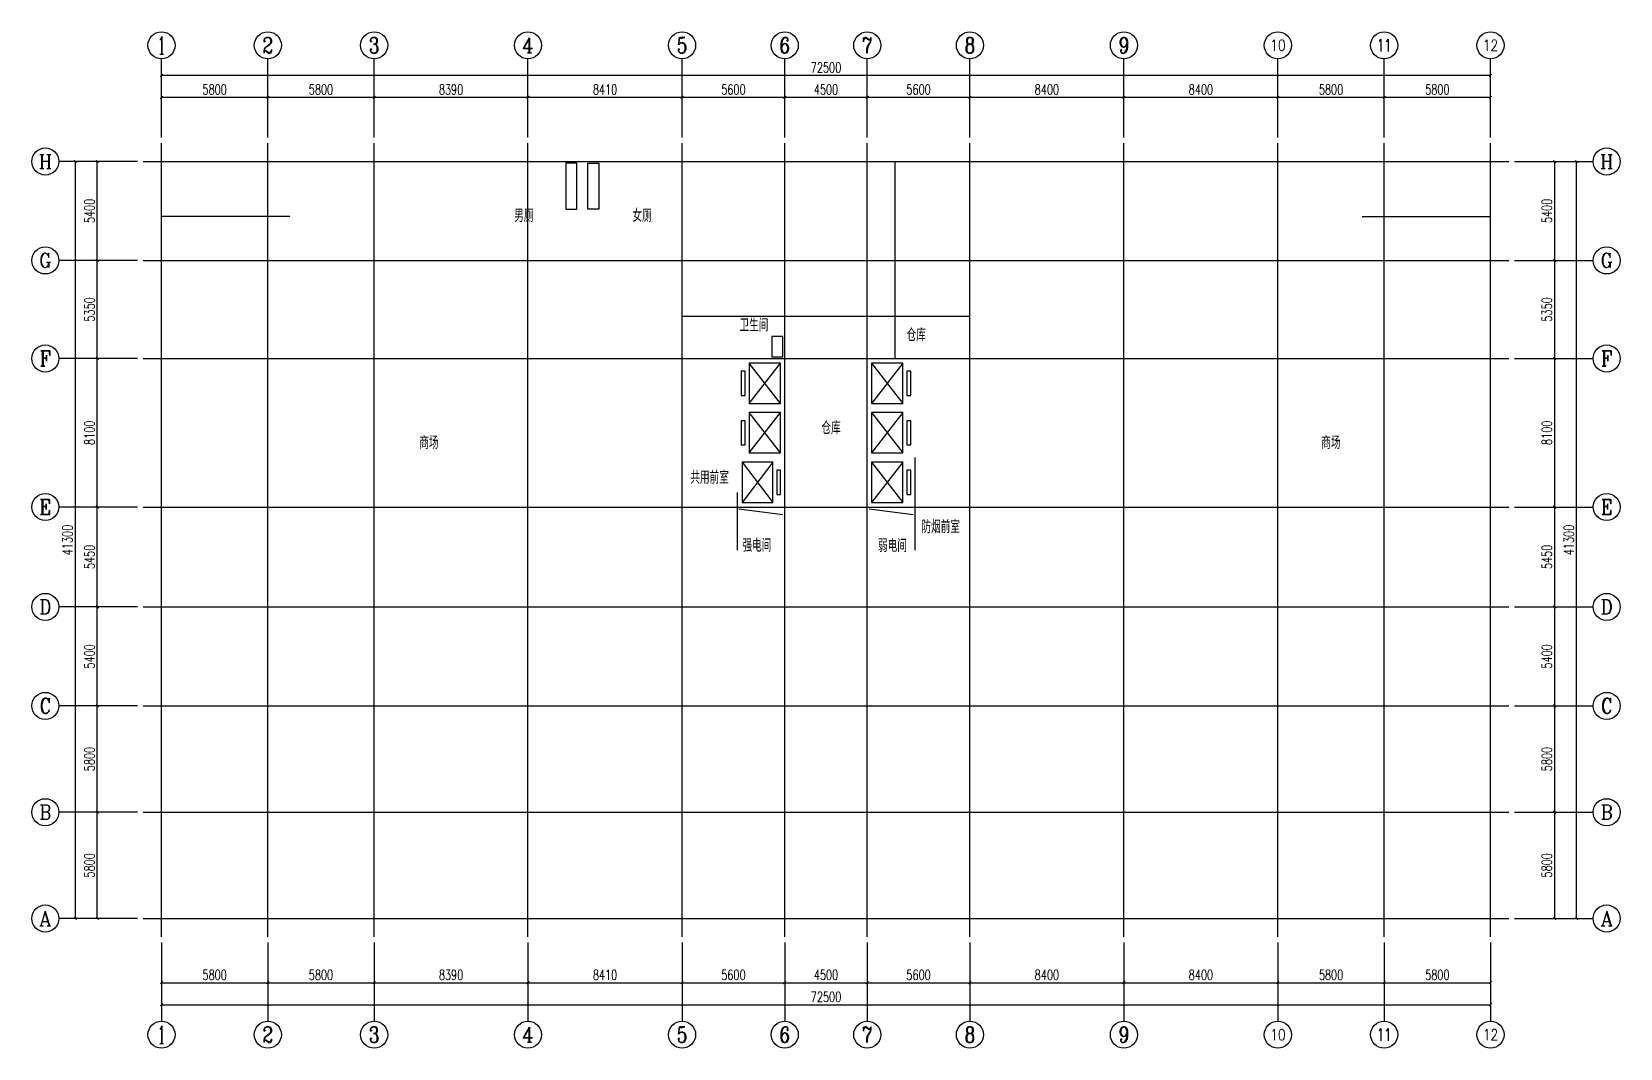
# Model space of a CAD drawing. Extents: x -18677 to 67977, y -18677 to 36777.
import ezdxf
from ezdxf.enums import TextEntityAlignment as Align

# ---------------------------------------------------------------- set-up
doc = ezdxf.new("R2010")
doc.units = 0
doc.header["$LTSCALE"] = 1000
doc.header["$MEASUREMENT"] = 0
for name, color, linetype in [('AXIS', 3, 'Continuous'), ('AXIS_TEXT', 7, 'Continuous'), ('EVTR', 2, 'Continuous'), ('hole', 50, 'Continuous'), ('LVTRY', 6, 'Continuous'), ('STAIR', 2, 'Continuous'), ('Text', 7, 'Continuous')]:
    doc.layers.add(name, color=color, linetype=linetype)
for name, color, linetype, plot in [('Canopy', 100, 'Continuous', False), ('DOTE', 1, 'Continuous', False), ('DOTE_EXCLUDED', 1, 'Continuous', False)]:
    doc.layers.add(name, color=color, linetype=linetype, plot=plot)
doc.styles.add('_TCH_AXIS', font='COMPLEX', dxfattribs={"bigfont": 'GBCBIG'})
doc.styles.add('_TCH_DIM_T3', font='SIMPLEX', dxfattribs={"width": 0.705882, "bigfont": 'GBCBIG'})
doc.styles.add('COMPLEX', font='COMPLEX')
doc.styles.get("Standard").update_dxf_attribs({"font": 'gbenor.shx', "bigfont": 'gbcbig.shx'})
doc.dimstyles.new('_TCH_ARCH&&100', dxfattribs={"dimtxt": 297.5, "dimasz": 100, "dimexe": 250, "dimexo": 300, "dimgap": 126.25, "dimtad": 1, "dimdec": 0, "dimzin": 0, "dimdsep": 46, "dimtxsty": '_TCH_DIM_T3', "dimblk": 'ARCHTICK', "dimcen": 0.09, "dimclrt": 7, "dimazin": 2, "dimtfac": 1, "dimtdec": 0, "dimtix": 1, "dimtmove": 2, "dimatfit": 3, "dimfxl": 1, "dimtolj": 1, "dimtzin": 0, "dimarcsym": 0})

msp = doc.modelspace()

# ---------------------------------------------------------------- texts
at = {"layer": 'Text', "char_height": 700, "attachment_point": 5}
for s, width, insert in [('男厕', 4350, (8165.2, 26751.3)), ('女厕', 4350, (14615.2, 26751.3)), ('卫生间', 1755.322, (20719.6, 20773.5)), ('仓库', 5500, (29572.9, 20238.6)), ('商场', 5304.457, (2990.3, 14363.3)), ('仓库', 5500, (24925, 15166.5)), ('商场', 5304.457, (52190.3, 14363.3)), ('共用前室', 3000, (18300, 12463.4)), ('防烟前室', 2800, (30907.1, 9768.7)), ('强电间', 2400, (20880.2, 8754.7)), ('弱电间', 2400, (28274.6, 8740.6))]:
    msp.add_mtext_dynamic_manual_height_columns(s, width=width, gutter_width=1750, heights=[0], dxfattribs=dict(at, insert=insert))

# ---------------------------------------------------------------- blocks, each defined once
blk = doc.blocks.new('_ArchTick')
at = {"color": 0, "linetype": 'ByBlock', "const_width": 0.4}
blk.add_lwpolyline([(-0.5, -0.5), (0.5, 0.5)], dxfattribs=at)
blk = doc.blocks.new('*D44')
at = {"layer": 'AXIS', "color": 0, "lineweight": -2, "transparency": 16777216}
for p, q in [((-12900, -5800), (-15350, -5800)), ((-15100, -11600), (-15100, -5800)), ((-12900, -11600), (-15350, -11600))]:
    blk.add_line(p, q, dxfattribs=at)
at = {"layer": 'Defpoints', "color": 0, "transparency": 16777216}
for p in [(-15100, -5800), (-12600, -5800), (-12600, -11600)]:
    blk.add_point(p, dxfattribs=at)
at = {"layer": 'AXIS', "color": 0, "lineweight": -2, "transparency": 16777216, "xscale": 150, "yscale": 150, "zscale": 150}
for p, rotation in [((-15100, -5800), 90), ((-15100, -11600), 270)]:
    blk.add_blockref('_ArchTick', p, dxfattribs=dict(at, rotation=rotation))
at = {"layer": 'AXIS', "color": 7, "transparency": 16777216, "insert": (-15525, -8700), "char_height": 550, "attachment_point": 5, "rotation": 90, "style": '_TCH_DIM_T3'}
blk.add_mtext('\\A1;5800', dxfattribs=at)
blk = doc.blocks.new('*D45')
at = {"layer": 'AXIS', "color": 0, "lineweight": -2, "transparency": 16777216}
for p, q in [((-12900, 0), (-15350, 0)), ((-15100, -5800), (-15100, 0)), ((-12900, -5800), (-15350, -5800))]:
    blk.add_line(p, q, dxfattribs=at)
at = {"layer": 'Defpoints', "color": 0, "transparency": 16777216}
for p in [(-15100, 0), (-12600, 0), (-12600, -5800)]:
    blk.add_point(p, dxfattribs=at)
at = {"layer": 'AXIS', "color": 0, "lineweight": -2, "transparency": 16777216, "xscale": 150, "yscale": 150, "zscale": 150}
for p, rotation in [((-15100, 0), 90), ((-15100, -5800), 270)]:
    blk.add_blockref('_ArchTick', p, dxfattribs=dict(at, rotation=rotation))
at = {"layer": 'AXIS', "color": 7, "transparency": 16777216, "insert": (-15525, -2900), "char_height": 550, "attachment_point": 5, "rotation": 90, "style": '_TCH_DIM_T3'}
blk.add_mtext('\\A1;5800', dxfattribs=at)
blk = doc.blocks.new('*D46')
at = {"layer": 'AXIS', "color": 0, "lineweight": -2, "transparency": 16777216}
for p, q in [((-12900, 5400), (-15350, 5400)), ((-15100, 0), (-15100, 5400)), ((-12900, 0), (-15350, 0))]:
    blk.add_line(p, q, dxfattribs=at)
at = {"layer": 'Defpoints', "color": 0, "transparency": 16777216}
for p in [(-15100, 5400), (-12600, 5400), (-12600, 0)]:
    blk.add_point(p, dxfattribs=at)
at = {"layer": 'AXIS', "color": 0, "lineweight": -2, "transparency": 16777216, "xscale": 150, "yscale": 150, "zscale": 150}
for p, rotation in [((-15100, 5400), 90), ((-15100, 0), 270)]:
    blk.add_blockref('_ArchTick', p, dxfattribs=dict(at, rotation=rotation))
at = {"layer": 'AXIS', "color": 7, "transparency": 16777216, "insert": (-15525, 2700), "char_height": 550, "attachment_point": 5, "rotation": 90, "style": '_TCH_DIM_T3'}
blk.add_mtext('\\A1;5400', dxfattribs=at)
blk = doc.blocks.new('*D47')
at = {"layer": 'AXIS', "color": 0, "lineweight": -2, "transparency": 16777216}
for p, q in [((-12900, 10850), (-15350, 10850)), ((-15100, 5400), (-15100, 10850)), ((-12900, 5400), (-15350, 5400))]:
    blk.add_line(p, q, dxfattribs=at)
at = {"layer": 'Defpoints', "color": 0, "transparency": 16777216}
for p in [(-15100, 10850), (-12600, 10850), (-12600, 5400)]:
    blk.add_point(p, dxfattribs=at)
at = {"layer": 'AXIS', "color": 0, "lineweight": -2, "transparency": 16777216, "xscale": 150, "yscale": 150, "zscale": 150}
for p, rotation in [((-15100, 10850), 90), ((-15100, 5400), 270)]:
    blk.add_blockref('_ArchTick', p, dxfattribs=dict(at, rotation=rotation))
at = {"layer": 'AXIS', "color": 7, "transparency": 16777216, "insert": (-15525, 8125), "char_height": 550, "attachment_point": 5, "rotation": 90, "style": '_TCH_DIM_T3'}
blk.add_mtext('\\A1;5450', dxfattribs=at)
blk = doc.blocks.new('*D48')
at = {"layer": 'AXIS', "color": 0, "lineweight": -2, "transparency": 16777216}
for p, q in [((-12900, 18950), (-15350, 18950)), ((-15100, 10850), (-15100, 18950)), ((-12900, 10850), (-15350, 10850))]:
    blk.add_line(p, q, dxfattribs=at)
at = {"layer": 'Defpoints', "color": 0, "transparency": 16777216}
for p in [(-15100, 18950), (-12600, 18950), (-12600, 10850)]:
    blk.add_point(p, dxfattribs=at)
at = {"layer": 'AXIS', "color": 0, "lineweight": -2, "transparency": 16777216, "xscale": 150, "yscale": 150, "zscale": 150}
for p, rotation in [((-15100, 18950), 90), ((-15100, 10850), 270)]:
    blk.add_blockref('_ArchTick', p, dxfattribs=dict(at, rotation=rotation))
at = {"layer": 'AXIS', "color": 7, "transparency": 16777216, "insert": (-15525, 14900), "char_height": 550, "attachment_point": 5, "rotation": 90, "style": '_TCH_DIM_T3'}
blk.add_mtext('\\A1;8100', dxfattribs=at)
blk = doc.blocks.new('*D49')
at = {"layer": 'AXIS', "color": 0, "lineweight": -2, "transparency": 16777216}
for p, q in [((-12900, 24300), (-15350, 24300)), ((-15100, 18950), (-15100, 24300)), ((-12900, 18950), (-15350, 18950))]:
    blk.add_line(p, q, dxfattribs=at)
at = {"layer": 'Defpoints', "color": 0, "transparency": 16777216}
for p in [(-15100, 24300), (-12600, 24300), (-12600, 18950)]:
    blk.add_point(p, dxfattribs=at)
at = {"layer": 'AXIS', "color": 0, "lineweight": -2, "transparency": 16777216, "xscale": 150, "yscale": 150, "zscale": 150}
for p, rotation in [((-15100, 24300), 90), ((-15100, 18950), 270)]:
    blk.add_blockref('_ArchTick', p, dxfattribs=dict(at, rotation=rotation))
at = {"layer": 'AXIS', "color": 7, "transparency": 16777216, "insert": (-15525, 21625), "char_height": 550, "attachment_point": 5, "rotation": 90, "style": '_TCH_DIM_T3'}
blk.add_mtext('\\A1;5350', dxfattribs=at)
blk = doc.blocks.new('*D50')
at = {"layer": 'AXIS', "color": 0, "lineweight": -2, "transparency": 16777216}
for p, q in [((-12900, 29700), (-15350, 29700)), ((-15100, 24300), (-15100, 29700)), ((-12900, 24300), (-15350, 24300))]:
    blk.add_line(p, q, dxfattribs=at)
at = {"layer": 'Defpoints', "color": 0, "transparency": 16777216}
for p in [(-15100, 29700), (-12600, 29700), (-12600, 24300)]:
    blk.add_point(p, dxfattribs=at)
at = {"layer": 'AXIS', "color": 0, "lineweight": -2, "transparency": 16777216, "xscale": 150, "yscale": 150, "zscale": 150}
for p, rotation in [((-15100, 29700), 90), ((-15100, 24300), 270)]:
    blk.add_blockref('_ArchTick', p, dxfattribs=dict(at, rotation=rotation))
at = {"layer": 'AXIS', "color": 7, "transparency": 16777216, "insert": (-15525, 27000), "char_height": 550, "attachment_point": 5, "rotation": 90, "style": '_TCH_DIM_T3'}
blk.add_mtext('\\A1;5400', dxfattribs=at)
blk = doc.blocks.new('*D51')
at = {"layer": 'AXIS', "color": 0, "lineweight": -2, "transparency": 16777216}
for p, q in [((-13300, 29700), (-16550, 29700)), ((-16300, -11600), (-16300, 29700)), ((-13300, -11600), (-16550, -11600))]:
    blk.add_line(p, q, dxfattribs=at)
at = {"layer": 'Defpoints', "color": 0, "transparency": 16777216}
for p in [(-16300, 29700), (-13000, 29700), (-13000, -11600)]:
    blk.add_point(p, dxfattribs=at)
at = {"layer": 'AXIS', "color": 0, "lineweight": -2, "transparency": 16777216, "xscale": 150, "yscale": 150, "zscale": 150}
for p, rotation in [((-16300, 29700), 90), ((-16300, -11600), 270)]:
    blk.add_blockref('_ArchTick', p, dxfattribs=dict(at, rotation=rotation))
at = {"layer": 'AXIS', "color": 7, "transparency": 16777216, "insert": (-16725, 9050), "char_height": 550, "attachment_point": 5, "rotation": 90, "style": '_TCH_DIM_T3'}
blk.add_mtext('\\A1;41300', dxfattribs=at)
blk = doc.blocks.new('_AXISO')
blk.add_circle((0, 0), 0.5)
at = {"layer": 'AXIS_TEXT', "style": 'COMPLEX', "width": 1.041667}
blk.add_attdef('A', text='', height=0.56, dxfattribs=at).set_placement((-0.25, -0.28), (0.25, -0.28), align=Align.FIT)
blk = doc.blocks.new('*D53')
at = {"layer": 'AXIS', "color": 0, "lineweight": -2, "transparency": 16777216}
for p, q in [((-11600, -12900), (-11600, -15350)), ((-5800, -12900), (-5800, -15350)), ((-11600, -15100), (-5800, -15100))]:
    blk.add_line(p, q, dxfattribs=at)
at = {"layer": 'Defpoints', "color": 0, "transparency": 16777216}
for p in [(-11600, -12600), (-5800, -12600), (-5800, -15100)]:
    blk.add_point(p, dxfattribs=at)
at = {"layer": 'AXIS', "color": 0, "lineweight": -2, "transparency": 16777216, "xscale": 150, "yscale": 150, "zscale": 150, "rotation": 180}
blk.add_blockref('_ArchTick', (-11600, -15100), dxfattribs=at)
at = {"layer": 'AXIS', "color": 0, "lineweight": -2, "transparency": 16777216, "xscale": 150, "yscale": 150, "zscale": 150}
blk.add_blockref('_ArchTick', (-5800, -15100), dxfattribs=at)
at = {"layer": 'AXIS', "color": 7, "transparency": 16777216, "insert": (-8700, -14675), "char_height": 550, "attachment_point": 5, "style": '_TCH_DIM_T3'}
blk.add_mtext('\\A1;5800', dxfattribs=at)
blk = doc.blocks.new('*D54')
at = {"layer": 'AXIS', "color": 0, "lineweight": -2, "transparency": 16777216}
for p, q in [((-5800, -12900), (-5800, -15350)), ((0, -12900), (0, -15350)), ((-5800, -15100), (0, -15100))]:
    blk.add_line(p, q, dxfattribs=at)
at = {"layer": 'Defpoints', "color": 0, "transparency": 16777216}
for p in [(-5800, -12600), (0, -12600), (0, -15100)]:
    blk.add_point(p, dxfattribs=at)
at = {"layer": 'AXIS', "color": 0, "lineweight": -2, "transparency": 16777216, "xscale": 150, "yscale": 150, "zscale": 150, "rotation": 180}
blk.add_blockref('_ArchTick', (-5800, -15100), dxfattribs=at)
at = {"layer": 'AXIS', "color": 0, "lineweight": -2, "transparency": 16777216, "xscale": 150, "yscale": 150, "zscale": 150}
blk.add_blockref('_ArchTick', (0, -15100), dxfattribs=at)
at = {"layer": 'AXIS', "color": 7, "transparency": 16777216, "insert": (-2900, -14675), "char_height": 550, "attachment_point": 5, "style": '_TCH_DIM_T3'}
blk.add_mtext('\\A1;5800', dxfattribs=at)
blk = doc.blocks.new('*D55')
at = {"layer": 'AXIS', "color": 0, "lineweight": -2, "transparency": 16777216}
for p, q in [((0, -12900), (0, -15350)), ((8390, -12900), (8390, -15350)), ((0, -15100), (8390, -15100))]:
    blk.add_line(p, q, dxfattribs=at)
at = {"layer": 'Defpoints', "color": 0, "transparency": 16777216}
for p in [(0, -12600), (8390, -12600), (8390, -15100)]:
    blk.add_point(p, dxfattribs=at)
at = {"layer": 'AXIS', "color": 0, "lineweight": -2, "transparency": 16777216, "xscale": 150, "yscale": 150, "zscale": 150, "rotation": 180}
blk.add_blockref('_ArchTick', (0, -15100), dxfattribs=at)
at = {"layer": 'AXIS', "color": 0, "lineweight": -2, "transparency": 16777216, "xscale": 150, "yscale": 150, "zscale": 150}
blk.add_blockref('_ArchTick', (8390, -15100), dxfattribs=at)
at = {"layer": 'AXIS', "color": 7, "transparency": 16777216, "insert": (4195, -14675), "char_height": 550, "attachment_point": 5, "style": '_TCH_DIM_T3'}
blk.add_mtext('\\A1;8390', dxfattribs=at)
blk = doc.blocks.new('*D56')
at = {"layer": 'AXIS', "color": 0, "lineweight": -2, "transparency": 16777216}
for p, q in [((8390, -12900), (8390, -15350)), ((16800, -12900), (16800, -15350)), ((8390, -15100), (16800, -15100))]:
    blk.add_line(p, q, dxfattribs=at)
at = {"layer": 'Defpoints', "color": 0, "transparency": 16777216}
for p in [(8390, -12600), (16800, -12600), (16800, -15100)]:
    blk.add_point(p, dxfattribs=at)
at = {"layer": 'AXIS', "color": 0, "lineweight": -2, "transparency": 16777216, "xscale": 150, "yscale": 150, "zscale": 150, "rotation": 180}
blk.add_blockref('_ArchTick', (8390, -15100), dxfattribs=at)
at = {"layer": 'AXIS', "color": 0, "lineweight": -2, "transparency": 16777216, "xscale": 150, "yscale": 150, "zscale": 150}
blk.add_blockref('_ArchTick', (16800, -15100), dxfattribs=at)
at = {"layer": 'AXIS', "color": 7, "transparency": 16777216, "insert": (12595, -14675), "char_height": 550, "attachment_point": 5, "style": '_TCH_DIM_T3'}
blk.add_mtext('\\A1;8410', dxfattribs=at)
blk = doc.blocks.new('*D57')
at = {"layer": 'AXIS', "color": 0, "lineweight": -2, "transparency": 16777216}
for p, q in [((16800, -12900), (16800, -15350)), ((22400, -12900), (22400, -15350)), ((16800, -15100), (22400, -15100))]:
    blk.add_line(p, q, dxfattribs=at)
at = {"layer": 'Defpoints', "color": 0, "transparency": 16777216}
for p in [(16800, -12600), (22400, -12600), (22400, -15100)]:
    blk.add_point(p, dxfattribs=at)
at = {"layer": 'AXIS', "color": 0, "lineweight": -2, "transparency": 16777216, "xscale": 150, "yscale": 150, "zscale": 150, "rotation": 180}
blk.add_blockref('_ArchTick', (16800, -15100), dxfattribs=at)
at = {"layer": 'AXIS', "color": 0, "lineweight": -2, "transparency": 16777216, "xscale": 150, "yscale": 150, "zscale": 150}
blk.add_blockref('_ArchTick', (22400, -15100), dxfattribs=at)
at = {"layer": 'AXIS', "color": 7, "transparency": 16777216, "insert": (19600, -14675), "char_height": 550, "attachment_point": 5, "style": '_TCH_DIM_T3'}
blk.add_mtext('\\A1;5600', dxfattribs=at)
blk = doc.blocks.new('*D58')
at = {"layer": 'AXIS', "color": 0, "lineweight": -2, "transparency": 16777216}
for p, q in [((22400, -12900), (22400, -15350)), ((26900, -12900), (26900, -15350)), ((22400, -15100), (26900, -15100))]:
    blk.add_line(p, q, dxfattribs=at)
at = {"layer": 'Defpoints', "color": 0, "transparency": 16777216}
for p in [(22400, -12600), (26900, -12600), (26900, -15100)]:
    blk.add_point(p, dxfattribs=at)
at = {"layer": 'AXIS', "color": 0, "lineweight": -2, "transparency": 16777216, "xscale": 150, "yscale": 150, "zscale": 150, "rotation": 180}
blk.add_blockref('_ArchTick', (22400, -15100), dxfattribs=at)
at = {"layer": 'AXIS', "color": 0, "lineweight": -2, "transparency": 16777216, "xscale": 150, "yscale": 150, "zscale": 150}
blk.add_blockref('_ArchTick', (26900, -15100), dxfattribs=at)
at = {"layer": 'AXIS', "color": 7, "transparency": 16777216, "insert": (24650, -14675), "char_height": 550, "attachment_point": 5, "style": '_TCH_DIM_T3'}
blk.add_mtext('\\A1;4500', dxfattribs=at)
blk = doc.blocks.new('*D59')
at = {"layer": 'AXIS', "color": 0, "lineweight": -2, "transparency": 16777216}
for p, q in [((26900, -12900), (26900, -15350)), ((32500, -12900), (32500, -15350)), ((26900, -15100), (32500, -15100))]:
    blk.add_line(p, q, dxfattribs=at)
at = {"layer": 'Defpoints', "color": 0, "transparency": 16777216}
for p in [(26900, -12600), (32500, -12600), (32500, -15100)]:
    blk.add_point(p, dxfattribs=at)
at = {"layer": 'AXIS', "color": 0, "lineweight": -2, "transparency": 16777216, "xscale": 150, "yscale": 150, "zscale": 150, "rotation": 180}
blk.add_blockref('_ArchTick', (26900, -15100), dxfattribs=at)
at = {"layer": 'AXIS', "color": 0, "lineweight": -2, "transparency": 16777216, "xscale": 150, "yscale": 150, "zscale": 150}
blk.add_blockref('_ArchTick', (32500, -15100), dxfattribs=at)
at = {"layer": 'AXIS', "color": 7, "transparency": 16777216, "insert": (29700, -14675), "char_height": 550, "attachment_point": 5, "style": '_TCH_DIM_T3'}
blk.add_mtext('\\A1;5600', dxfattribs=at)
blk = doc.blocks.new('*D60')
at = {"layer": 'AXIS', "color": 0, "lineweight": -2, "transparency": 16777216}
for p, q in [((32500, -12900), (32500, -15350)), ((40900, -12900), (40900, -15350)), ((32500, -15100), (40900, -15100))]:
    blk.add_line(p, q, dxfattribs=at)
at = {"layer": 'Defpoints', "color": 0, "transparency": 16777216}
for p in [(32500, -12600), (40900, -12600), (40900, -15100)]:
    blk.add_point(p, dxfattribs=at)
at = {"layer": 'AXIS', "color": 0, "lineweight": -2, "transparency": 16777216, "xscale": 150, "yscale": 150, "zscale": 150, "rotation": 180}
blk.add_blockref('_ArchTick', (32500, -15100), dxfattribs=at)
at = {"layer": 'AXIS', "color": 0, "lineweight": -2, "transparency": 16777216, "xscale": 150, "yscale": 150, "zscale": 150}
blk.add_blockref('_ArchTick', (40900, -15100), dxfattribs=at)
at = {"layer": 'AXIS', "color": 7, "transparency": 16777216, "insert": (36700, -14675), "char_height": 550, "attachment_point": 5, "style": '_TCH_DIM_T3'}
blk.add_mtext('\\A1;8400', dxfattribs=at)
blk = doc.blocks.new('*D61')
at = {"layer": 'AXIS', "color": 0, "lineweight": -2, "transparency": 16777216}
for p, q in [((40900, -12900), (40900, -15350)), ((49300, -12900), (49300, -15350)), ((40900, -15100), (49300, -15100))]:
    blk.add_line(p, q, dxfattribs=at)
at = {"layer": 'Defpoints', "color": 0, "transparency": 16777216}
for p in [(40900, -12600), (49300, -12600), (49300, -15100)]:
    blk.add_point(p, dxfattribs=at)
at = {"layer": 'AXIS', "color": 0, "lineweight": -2, "transparency": 16777216, "xscale": 150, "yscale": 150, "zscale": 150, "rotation": 180}
blk.add_blockref('_ArchTick', (40900, -15100), dxfattribs=at)
at = {"layer": 'AXIS', "color": 0, "lineweight": -2, "transparency": 16777216, "xscale": 150, "yscale": 150, "zscale": 150}
blk.add_blockref('_ArchTick', (49300, -15100), dxfattribs=at)
at = {"layer": 'AXIS', "color": 7, "transparency": 16777216, "insert": (45100, -14675), "char_height": 550, "attachment_point": 5, "style": '_TCH_DIM_T3'}
blk.add_mtext('\\A1;8400', dxfattribs=at)
blk = doc.blocks.new('*D62')
at = {"layer": 'AXIS', "color": 0, "lineweight": -2, "transparency": 16777216}
for p, q in [((49300, -12900), (49300, -15350)), ((55100, -12900), (55100, -15350)), ((49300, -15100), (55100, -15100))]:
    blk.add_line(p, q, dxfattribs=at)
at = {"layer": 'Defpoints', "color": 0, "transparency": 16777216}
for p in [(49300, -12600), (55100, -12600), (55100, -15100)]:
    blk.add_point(p, dxfattribs=at)
at = {"layer": 'AXIS', "color": 0, "lineweight": -2, "transparency": 16777216, "xscale": 150, "yscale": 150, "zscale": 150, "rotation": 180}
blk.add_blockref('_ArchTick', (49300, -15100), dxfattribs=at)
at = {"layer": 'AXIS', "color": 0, "lineweight": -2, "transparency": 16777216, "xscale": 150, "yscale": 150, "zscale": 150}
blk.add_blockref('_ArchTick', (55100, -15100), dxfattribs=at)
at = {"layer": 'AXIS', "color": 7, "transparency": 16777216, "insert": (52200, -14675), "char_height": 550, "attachment_point": 5, "style": '_TCH_DIM_T3'}
blk.add_mtext('\\A1;5800', dxfattribs=at)
blk = doc.blocks.new('*D63')
at = {"layer": 'AXIS', "color": 0, "lineweight": -2, "transparency": 16777216}
for p, q in [((55100, -12900), (55100, -15350)), ((60900, -12900), (60900, -15350)), ((55100, -15100), (60900, -15100))]:
    blk.add_line(p, q, dxfattribs=at)
at = {"layer": 'Defpoints', "color": 0, "transparency": 16777216}
for p in [(55100, -12600), (60900, -12600), (60900, -15100)]:
    blk.add_point(p, dxfattribs=at)
at = {"layer": 'AXIS', "color": 0, "lineweight": -2, "transparency": 16777216, "xscale": 150, "yscale": 150, "zscale": 150, "rotation": 180}
blk.add_blockref('_ArchTick', (55100, -15100), dxfattribs=at)
at = {"layer": 'AXIS', "color": 0, "lineweight": -2, "transparency": 16777216, "xscale": 150, "yscale": 150, "zscale": 150}
blk.add_blockref('_ArchTick', (60900, -15100), dxfattribs=at)
at = {"layer": 'AXIS', "color": 7, "transparency": 16777216, "insert": (58000, -14675), "char_height": 550, "attachment_point": 5, "style": '_TCH_DIM_T3'}
blk.add_mtext('\\A1;5800', dxfattribs=at)
blk = doc.blocks.new('*D64')
at = {"layer": 'AXIS', "color": 0, "lineweight": -2, "transparency": 16777216}
for p, q in [((-11600, -13300), (-11600, -16550)), ((60900, -13300), (60900, -16550)), ((-11600, -16300), (60900, -16300))]:
    blk.add_line(p, q, dxfattribs=at)
at = {"layer": 'Defpoints', "color": 0, "transparency": 16777216}
for p in [(-11600, -13000), (60900, -13000), (60900, -16300)]:
    blk.add_point(p, dxfattribs=at)
at = {"layer": 'AXIS', "color": 0, "lineweight": -2, "transparency": 16777216, "xscale": 150, "yscale": 150, "zscale": 150, "rotation": 180}
blk.add_blockref('_ArchTick', (-11600, -16300), dxfattribs=at)
at = {"layer": 'AXIS', "color": 0, "lineweight": -2, "transparency": 16777216, "xscale": 150, "yscale": 150, "zscale": 150}
blk.add_blockref('_ArchTick', (60900, -16300), dxfattribs=at)
at = {"layer": 'AXIS', "color": 7, "transparency": 16777216, "insert": (24650, -15875), "char_height": 550, "attachment_point": 5, "style": '_TCH_DIM_T3'}
blk.add_mtext('\\A1;72500', dxfattribs=at)
blk = doc.blocks.new('*D65')
at = {"layer": 'AXIS', "color": 0, "lineweight": -2, "transparency": 16777216}
for p, q in [((-11600, 31000), (-11600, 33450)), ((-11600, 33200), (-5800, 33200)), ((-5800, 31000), (-5800, 33450))]:
    blk.add_line(p, q, dxfattribs=at)
at = {"layer": 'Defpoints', "color": 0, "transparency": 16777216}
for p in [(-5800, 33200), (-11600, 30700), (-5800, 30700)]:
    blk.add_point(p, dxfattribs=at)
at = {"layer": 'AXIS', "color": 0, "lineweight": -2, "transparency": 16777216, "xscale": 150, "yscale": 150, "zscale": 150, "rotation": 180}
blk.add_blockref('_ArchTick', (-11600, 33200), dxfattribs=at)
at = {"layer": 'AXIS', "color": 0, "lineweight": -2, "transparency": 16777216, "xscale": 150, "yscale": 150, "zscale": 150}
blk.add_blockref('_ArchTick', (-5800, 33200), dxfattribs=at)
at = {"layer": 'AXIS', "color": 7, "transparency": 16777216, "insert": (-8700, 33625), "char_height": 550, "attachment_point": 5, "style": '_TCH_DIM_T3'}
blk.add_mtext('\\A1;5800', dxfattribs=at)
blk = doc.blocks.new('*D66')
at = {"layer": 'AXIS', "color": 0, "lineweight": -2, "transparency": 16777216}
for p, q in [((-5800, 31000), (-5800, 33450)), ((-5800, 33200), (0, 33200)), ((0, 31000), (0, 33450))]:
    blk.add_line(p, q, dxfattribs=at)
at = {"layer": 'Defpoints', "color": 0, "transparency": 16777216}
for p in [(0, 33200), (-5800, 30700), (0, 30700)]:
    blk.add_point(p, dxfattribs=at)
at = {"layer": 'AXIS', "color": 0, "lineweight": -2, "transparency": 16777216, "xscale": 150, "yscale": 150, "zscale": 150, "rotation": 180}
blk.add_blockref('_ArchTick', (-5800, 33200), dxfattribs=at)
at = {"layer": 'AXIS', "color": 0, "lineweight": -2, "transparency": 16777216, "xscale": 150, "yscale": 150, "zscale": 150}
blk.add_blockref('_ArchTick', (0, 33200), dxfattribs=at)
at = {"layer": 'AXIS', "color": 7, "transparency": 16777216, "insert": (-2900, 33625), "char_height": 550, "attachment_point": 5, "style": '_TCH_DIM_T3'}
blk.add_mtext('\\A1;5800', dxfattribs=at)
blk = doc.blocks.new('*D67')
at = {"layer": 'AXIS', "color": 0, "lineweight": -2, "transparency": 16777216}
for p, q in [((0, 31000), (0, 33450)), ((0, 33200), (8390, 33200)), ((8390, 31000), (8390, 33450))]:
    blk.add_line(p, q, dxfattribs=at)
at = {"layer": 'Defpoints', "color": 0, "transparency": 16777216}
for p in [(8390, 33200), (0, 30700), (8390, 30700)]:
    blk.add_point(p, dxfattribs=at)
at = {"layer": 'AXIS', "color": 0, "lineweight": -2, "transparency": 16777216, "xscale": 150, "yscale": 150, "zscale": 150, "rotation": 180}
blk.add_blockref('_ArchTick', (0, 33200), dxfattribs=at)
at = {"layer": 'AXIS', "color": 0, "lineweight": -2, "transparency": 16777216, "xscale": 150, "yscale": 150, "zscale": 150}
blk.add_blockref('_ArchTick', (8390, 33200), dxfattribs=at)
at = {"layer": 'AXIS', "color": 7, "transparency": 16777216, "insert": (4195, 33625), "char_height": 550, "attachment_point": 5, "style": '_TCH_DIM_T3'}
blk.add_mtext('\\A1;8390', dxfattribs=at)
blk = doc.blocks.new('*D68')
at = {"layer": 'AXIS', "color": 0, "lineweight": -2, "transparency": 16777216}
for p, q in [((8390, 31000), (8390, 33450)), ((8390, 33200), (16800, 33200)), ((16800, 31000), (16800, 33450))]:
    blk.add_line(p, q, dxfattribs=at)
at = {"layer": 'Defpoints', "color": 0, "transparency": 16777216}
for p in [(16800, 33200), (8390, 30700), (16800, 30700)]:
    blk.add_point(p, dxfattribs=at)
at = {"layer": 'AXIS', "color": 0, "lineweight": -2, "transparency": 16777216, "xscale": 150, "yscale": 150, "zscale": 150, "rotation": 180}
blk.add_blockref('_ArchTick', (8390, 33200), dxfattribs=at)
at = {"layer": 'AXIS', "color": 0, "lineweight": -2, "transparency": 16777216, "xscale": 150, "yscale": 150, "zscale": 150}
blk.add_blockref('_ArchTick', (16800, 33200), dxfattribs=at)
at = {"layer": 'AXIS', "color": 7, "transparency": 16777216, "insert": (12595, 33625), "char_height": 550, "attachment_point": 5, "style": '_TCH_DIM_T3'}
blk.add_mtext('\\A1;8410', dxfattribs=at)
blk = doc.blocks.new('*D69')
at = {"layer": 'AXIS', "color": 0, "lineweight": -2, "transparency": 16777216}
for p, q in [((16800, 31000), (16800, 33450)), ((16800, 33200), (22400, 33200)), ((22400, 31000), (22400, 33450))]:
    blk.add_line(p, q, dxfattribs=at)
at = {"layer": 'Defpoints', "color": 0, "transparency": 16777216}
for p in [(22400, 33200), (16800, 30700), (22400, 30700)]:
    blk.add_point(p, dxfattribs=at)
at = {"layer": 'AXIS', "color": 0, "lineweight": -2, "transparency": 16777216, "xscale": 150, "yscale": 150, "zscale": 150, "rotation": 180}
blk.add_blockref('_ArchTick', (16800, 33200), dxfattribs=at)
at = {"layer": 'AXIS', "color": 0, "lineweight": -2, "transparency": 16777216, "xscale": 150, "yscale": 150, "zscale": 150}
blk.add_blockref('_ArchTick', (22400, 33200), dxfattribs=at)
at = {"layer": 'AXIS', "color": 7, "transparency": 16777216, "insert": (19600, 33625), "char_height": 550, "attachment_point": 5, "style": '_TCH_DIM_T3'}
blk.add_mtext('\\A1;5600', dxfattribs=at)
blk = doc.blocks.new('*D70')
at = {"layer": 'AXIS', "color": 0, "lineweight": -2, "transparency": 16777216}
for p, q in [((22400, 31000), (22400, 33450)), ((22400, 33200), (26900, 33200)), ((26900, 31000), (26900, 33450))]:
    blk.add_line(p, q, dxfattribs=at)
at = {"layer": 'Defpoints', "color": 0, "transparency": 16777216}
for p in [(26900, 33200), (22400, 30700), (26900, 30700)]:
    blk.add_point(p, dxfattribs=at)
at = {"layer": 'AXIS', "color": 0, "lineweight": -2, "transparency": 16777216, "xscale": 150, "yscale": 150, "zscale": 150, "rotation": 180}
blk.add_blockref('_ArchTick', (22400, 33200), dxfattribs=at)
at = {"layer": 'AXIS', "color": 0, "lineweight": -2, "transparency": 16777216, "xscale": 150, "yscale": 150, "zscale": 150}
blk.add_blockref('_ArchTick', (26900, 33200), dxfattribs=at)
at = {"layer": 'AXIS', "color": 7, "transparency": 16777216, "insert": (24650, 33625), "char_height": 550, "attachment_point": 5, "style": '_TCH_DIM_T3'}
blk.add_mtext('\\A1;4500', dxfattribs=at)
blk = doc.blocks.new('*D71')
at = {"layer": 'AXIS', "color": 0, "lineweight": -2, "transparency": 16777216}
for p, q in [((26900, 31000), (26900, 33450)), ((26900, 33200), (32500, 33200)), ((32500, 31000), (32500, 33450))]:
    blk.add_line(p, q, dxfattribs=at)
at = {"layer": 'Defpoints', "color": 0, "transparency": 16777216}
for p in [(32500, 33200), (26900, 30700), (32500, 30700)]:
    blk.add_point(p, dxfattribs=at)
at = {"layer": 'AXIS', "color": 0, "lineweight": -2, "transparency": 16777216, "xscale": 150, "yscale": 150, "zscale": 150, "rotation": 180}
blk.add_blockref('_ArchTick', (26900, 33200), dxfattribs=at)
at = {"layer": 'AXIS', "color": 0, "lineweight": -2, "transparency": 16777216, "xscale": 150, "yscale": 150, "zscale": 150}
blk.add_blockref('_ArchTick', (32500, 33200), dxfattribs=at)
at = {"layer": 'AXIS', "color": 7, "transparency": 16777216, "insert": (29700, 33625), "char_height": 550, "attachment_point": 5, "style": '_TCH_DIM_T3'}
blk.add_mtext('\\A1;5600', dxfattribs=at)
blk = doc.blocks.new('*D72')
at = {"layer": 'AXIS', "color": 0, "lineweight": -2, "transparency": 16777216}
for p, q in [((32500, 31000), (32500, 33450)), ((32500, 33200), (40900, 33200)), ((40900, 31000), (40900, 33450))]:
    blk.add_line(p, q, dxfattribs=at)
at = {"layer": 'Defpoints', "color": 0, "transparency": 16777216}
for p in [(40900, 33200), (32500, 30700), (40900, 30700)]:
    blk.add_point(p, dxfattribs=at)
at = {"layer": 'AXIS', "color": 0, "lineweight": -2, "transparency": 16777216, "xscale": 150, "yscale": 150, "zscale": 150, "rotation": 180}
blk.add_blockref('_ArchTick', (32500, 33200), dxfattribs=at)
at = {"layer": 'AXIS', "color": 0, "lineweight": -2, "transparency": 16777216, "xscale": 150, "yscale": 150, "zscale": 150}
blk.add_blockref('_ArchTick', (40900, 33200), dxfattribs=at)
at = {"layer": 'AXIS', "color": 7, "transparency": 16777216, "insert": (36700, 33625), "char_height": 550, "attachment_point": 5, "style": '_TCH_DIM_T3'}
blk.add_mtext('\\A1;8400', dxfattribs=at)
blk = doc.blocks.new('*D73')
at = {"layer": 'AXIS', "color": 0, "lineweight": -2, "transparency": 16777216}
for p, q in [((40900, 31000), (40900, 33450)), ((40900, 33200), (49300, 33200)), ((49300, 31000), (49300, 33450))]:
    blk.add_line(p, q, dxfattribs=at)
at = {"layer": 'Defpoints', "color": 0, "transparency": 16777216}
for p in [(49300, 33200), (40900, 30700), (49300, 30700)]:
    blk.add_point(p, dxfattribs=at)
at = {"layer": 'AXIS', "color": 0, "lineweight": -2, "transparency": 16777216, "xscale": 150, "yscale": 150, "zscale": 150, "rotation": 180}
blk.add_blockref('_ArchTick', (40900, 33200), dxfattribs=at)
at = {"layer": 'AXIS', "color": 0, "lineweight": -2, "transparency": 16777216, "xscale": 150, "yscale": 150, "zscale": 150}
blk.add_blockref('_ArchTick', (49300, 33200), dxfattribs=at)
at = {"layer": 'AXIS', "color": 7, "transparency": 16777216, "insert": (45100, 33625), "char_height": 550, "attachment_point": 5, "style": '_TCH_DIM_T3'}
blk.add_mtext('\\A1;8400', dxfattribs=at)
blk = doc.blocks.new('*D74')
at = {"layer": 'AXIS', "color": 0, "lineweight": -2, "transparency": 16777216}
for p, q in [((49300, 31000), (49300, 33450)), ((49300, 33200), (55100, 33200)), ((55100, 31000), (55100, 33450))]:
    blk.add_line(p, q, dxfattribs=at)
at = {"layer": 'Defpoints', "color": 0, "transparency": 16777216}
for p in [(55100, 33200), (49300, 30700), (55100, 30700)]:
    blk.add_point(p, dxfattribs=at)
at = {"layer": 'AXIS', "color": 0, "lineweight": -2, "transparency": 16777216, "xscale": 150, "yscale": 150, "zscale": 150, "rotation": 180}
blk.add_blockref('_ArchTick', (49300, 33200), dxfattribs=at)
at = {"layer": 'AXIS', "color": 0, "lineweight": -2, "transparency": 16777216, "xscale": 150, "yscale": 150, "zscale": 150}
blk.add_blockref('_ArchTick', (55100, 33200), dxfattribs=at)
at = {"layer": 'AXIS', "color": 7, "transparency": 16777216, "insert": (52200, 33625), "char_height": 550, "attachment_point": 5, "style": '_TCH_DIM_T3'}
blk.add_mtext('\\A1;5800', dxfattribs=at)
blk = doc.blocks.new('*D75')
at = {"layer": 'AXIS', "color": 0, "lineweight": -2, "transparency": 16777216}
for p, q in [((55100, 31000), (55100, 33450)), ((55100, 33200), (60900, 33200)), ((60900, 31000), (60900, 33450))]:
    blk.add_line(p, q, dxfattribs=at)
at = {"layer": 'Defpoints', "color": 0, "transparency": 16777216}
for p in [(60900, 33200), (55100, 30700), (60900, 30700)]:
    blk.add_point(p, dxfattribs=at)
at = {"layer": 'AXIS', "color": 0, "lineweight": -2, "transparency": 16777216, "xscale": 150, "yscale": 150, "zscale": 150, "rotation": 180}
blk.add_blockref('_ArchTick', (55100, 33200), dxfattribs=at)
at = {"layer": 'AXIS', "color": 0, "lineweight": -2, "transparency": 16777216, "xscale": 150, "yscale": 150, "zscale": 150}
blk.add_blockref('_ArchTick', (60900, 33200), dxfattribs=at)
at = {"layer": 'AXIS', "color": 7, "transparency": 16777216, "insert": (58000, 33625), "char_height": 550, "attachment_point": 5, "style": '_TCH_DIM_T3'}
blk.add_mtext('\\A1;5800', dxfattribs=at)
blk = doc.blocks.new('*D76')
at = {"layer": 'AXIS', "color": 0, "lineweight": -2, "transparency": 16777216}
for p, q in [((-11600, 31400), (-11600, 34650)), ((-11600, 34400), (60900, 34400)), ((60900, 31400), (60900, 34650))]:
    blk.add_line(p, q, dxfattribs=at)
at = {"layer": 'Defpoints', "color": 0, "transparency": 16777216}
for p in [(60900, 34400), (-11600, 31100), (60900, 31100)]:
    blk.add_point(p, dxfattribs=at)
at = {"layer": 'AXIS', "color": 0, "lineweight": -2, "transparency": 16777216, "xscale": 150, "yscale": 150, "zscale": 150, "rotation": 180}
blk.add_blockref('_ArchTick', (-11600, 34400), dxfattribs=at)
at = {"layer": 'AXIS', "color": 0, "lineweight": -2, "transparency": 16777216, "xscale": 150, "yscale": 150, "zscale": 150}
blk.add_blockref('_ArchTick', (60900, 34400), dxfattribs=at)
at = {"layer": 'AXIS', "color": 7, "transparency": 16777216, "insert": (24650, 34825), "char_height": 550, "attachment_point": 5, "style": '_TCH_DIM_T3'}
blk.add_mtext('\\A1;72500', dxfattribs=at)
blk = doc.blocks.new('*D77')
at = {"layer": 'AXIS', "color": 0, "lineweight": -2, "transparency": 16777216}
for p, q in [((62200, -5800), (64650, -5800)), ((64400, -11600), (64400, -5800)), ((62200, -11600), (64650, -11600))]:
    blk.add_line(p, q, dxfattribs=at)
at = {"layer": 'Defpoints', "color": 0, "transparency": 16777216}
for p in [(61900, -5800), (64400, -5800), (61900, -11600)]:
    blk.add_point(p, dxfattribs=at)
at = {"layer": 'AXIS', "color": 0, "lineweight": -2, "transparency": 16777216, "xscale": 150, "yscale": 150, "zscale": 150}
for p, rotation in [((64400, -5800), 90), ((64400, -11600), 270)]:
    blk.add_blockref('_ArchTick', p, dxfattribs=dict(at, rotation=rotation))
at = {"layer": 'AXIS', "color": 7, "transparency": 16777216, "insert": (63975, -8700), "char_height": 550, "attachment_point": 5, "rotation": 90, "style": '_TCH_DIM_T3'}
blk.add_mtext('\\A1;5800', dxfattribs=at)
blk = doc.blocks.new('*D78')
at = {"layer": 'AXIS', "color": 0, "lineweight": -2, "transparency": 16777216}
for p, q in [((62200, 0), (64650, 0)), ((64400, -5800), (64400, 0)), ((62200, -5800), (64650, -5800))]:
    blk.add_line(p, q, dxfattribs=at)
at = {"layer": 'Defpoints', "color": 0, "transparency": 16777216}
for p in [(61900, 0), (64400, 0), (61900, -5800)]:
    blk.add_point(p, dxfattribs=at)
at = {"layer": 'AXIS', "color": 0, "lineweight": -2, "transparency": 16777216, "xscale": 150, "yscale": 150, "zscale": 150}
for p, rotation in [((64400, 0), 90), ((64400, -5800), 270)]:
    blk.add_blockref('_ArchTick', p, dxfattribs=dict(at, rotation=rotation))
at = {"layer": 'AXIS', "color": 7, "transparency": 16777216, "insert": (63975, -2900), "char_height": 550, "attachment_point": 5, "rotation": 90, "style": '_TCH_DIM_T3'}
blk.add_mtext('\\A1;5800', dxfattribs=at)
blk = doc.blocks.new('*D79')
at = {"layer": 'AXIS', "color": 0, "lineweight": -2, "transparency": 16777216}
for p, q in [((62200, 5400), (64650, 5400)), ((64400, 0), (64400, 5400)), ((62200, 0), (64650, 0))]:
    blk.add_line(p, q, dxfattribs=at)
at = {"layer": 'Defpoints', "color": 0, "transparency": 16777216}
for p in [(61900, 5400), (64400, 5400), (61900, 0)]:
    blk.add_point(p, dxfattribs=at)
at = {"layer": 'AXIS', "color": 0, "lineweight": -2, "transparency": 16777216, "xscale": 150, "yscale": 150, "zscale": 150}
for p, rotation in [((64400, 5400), 90), ((64400, 0), 270)]:
    blk.add_blockref('_ArchTick', p, dxfattribs=dict(at, rotation=rotation))
at = {"layer": 'AXIS', "color": 7, "transparency": 16777216, "insert": (63975, 2700), "char_height": 550, "attachment_point": 5, "rotation": 90, "style": '_TCH_DIM_T3'}
blk.add_mtext('\\A1;5400', dxfattribs=at)
blk = doc.blocks.new('*D80')
at = {"layer": 'AXIS', "color": 0, "lineweight": -2, "transparency": 16777216}
for p, q in [((62200, 10850), (64650, 10850)), ((64400, 5400), (64400, 10850)), ((62200, 5400), (64650, 5400))]:
    blk.add_line(p, q, dxfattribs=at)
at = {"layer": 'Defpoints', "color": 0, "transparency": 16777216}
for p in [(61900, 10850), (64400, 10850), (61900, 5400)]:
    blk.add_point(p, dxfattribs=at)
at = {"layer": 'AXIS', "color": 0, "lineweight": -2, "transparency": 16777216, "xscale": 150, "yscale": 150, "zscale": 150}
for p, rotation in [((64400, 10850), 90), ((64400, 5400), 270)]:
    blk.add_blockref('_ArchTick', p, dxfattribs=dict(at, rotation=rotation))
at = {"layer": 'AXIS', "color": 7, "transparency": 16777216, "insert": (63975, 8125), "char_height": 550, "attachment_point": 5, "rotation": 90, "style": '_TCH_DIM_T3'}
blk.add_mtext('\\A1;5450', dxfattribs=at)
blk = doc.blocks.new('*D81')
at = {"layer": 'AXIS', "color": 0, "lineweight": -2, "transparency": 16777216}
for p, q in [((62200, 18950), (64650, 18950)), ((64400, 10850), (64400, 18950)), ((62200, 10850), (64650, 10850))]:
    blk.add_line(p, q, dxfattribs=at)
at = {"layer": 'Defpoints', "color": 0, "transparency": 16777216}
for p in [(61900, 18950), (64400, 18950), (61900, 10850)]:
    blk.add_point(p, dxfattribs=at)
at = {"layer": 'AXIS', "color": 0, "lineweight": -2, "transparency": 16777216, "xscale": 150, "yscale": 150, "zscale": 150}
for p, rotation in [((64400, 18950), 90), ((64400, 10850), 270)]:
    blk.add_blockref('_ArchTick', p, dxfattribs=dict(at, rotation=rotation))
at = {"layer": 'AXIS', "color": 7, "transparency": 16777216, "insert": (63975, 14900), "char_height": 550, "attachment_point": 5, "rotation": 90, "style": '_TCH_DIM_T3'}
blk.add_mtext('\\A1;8100', dxfattribs=at)
blk = doc.blocks.new('*D82')
at = {"layer": 'AXIS', "color": 0, "lineweight": -2, "transparency": 16777216}
for p, q in [((62200, 24300), (64650, 24300)), ((64400, 18950), (64400, 24300)), ((62200, 18950), (64650, 18950))]:
    blk.add_line(p, q, dxfattribs=at)
at = {"layer": 'Defpoints', "color": 0, "transparency": 16777216}
for p in [(61900, 24300), (64400, 24300), (61900, 18950)]:
    blk.add_point(p, dxfattribs=at)
at = {"layer": 'AXIS', "color": 0, "lineweight": -2, "transparency": 16777216, "xscale": 150, "yscale": 150, "zscale": 150}
for p, rotation in [((64400, 24300), 90), ((64400, 18950), 270)]:
    blk.add_blockref('_ArchTick', p, dxfattribs=dict(at, rotation=rotation))
at = {"layer": 'AXIS', "color": 7, "transparency": 16777216, "insert": (63975, 21625), "char_height": 550, "attachment_point": 5, "rotation": 90, "style": '_TCH_DIM_T3'}
blk.add_mtext('\\A1;5350', dxfattribs=at)
blk = doc.blocks.new('*D83')
at = {"layer": 'AXIS', "color": 0, "lineweight": -2, "transparency": 16777216}
for p, q in [((62200, 29700), (64650, 29700)), ((64400, 24300), (64400, 29700)), ((62200, 24300), (64650, 24300))]:
    blk.add_line(p, q, dxfattribs=at)
at = {"layer": 'Defpoints', "color": 0, "transparency": 16777216}
for p in [(61900, 29700), (64400, 29700), (61900, 24300)]:
    blk.add_point(p, dxfattribs=at)
at = {"layer": 'AXIS', "color": 0, "lineweight": -2, "transparency": 16777216, "xscale": 150, "yscale": 150, "zscale": 150}
for p, rotation in [((64400, 29700), 90), ((64400, 24300), 270)]:
    blk.add_blockref('_ArchTick', p, dxfattribs=dict(at, rotation=rotation))
at = {"layer": 'AXIS', "color": 7, "transparency": 16777216, "insert": (63975, 27000), "char_height": 550, "attachment_point": 5, "rotation": 90, "style": '_TCH_DIM_T3'}
blk.add_mtext('\\A1;5400', dxfattribs=at)
blk = doc.blocks.new('*D84')
at = {"layer": 'AXIS', "color": 0, "lineweight": -2, "transparency": 16777216}
for p, q in [((62600, 29700), (65850, 29700)), ((65600, -11600), (65600, 29700)), ((62600, -11600), (65850, -11600))]:
    blk.add_line(p, q, dxfattribs=at)
at = {"layer": 'Defpoints', "color": 0, "transparency": 16777216}
for p in [(62300, 29700), (65600, 29700), (62300, -11600)]:
    blk.add_point(p, dxfattribs=at)
at = {"layer": 'AXIS', "color": 0, "lineweight": -2, "transparency": 16777216, "xscale": 150, "yscale": 150, "zscale": 150}
for p, rotation in [((65600, 29700), 90), ((65600, -11600), 270)]:
    blk.add_blockref('_ArchTick', p, dxfattribs=dict(at, rotation=rotation))
at = {"layer": 'AXIS', "color": 7, "transparency": 16777216, "insert": (65175, 9050), "char_height": 550, "attachment_point": 5, "rotation": 90, "style": '_TCH_DIM_T3'}
blk.add_mtext('\\A1;41300', dxfattribs=at)

# ---------------------------------------------------------------- dimensions: what is measured, and where the dimension line sits
at = {"layer": 'AXIS'}
for p1, p2, distance, picture, middle in [((-11600, 31100), (60900, 31100), 3300, '*D76', (24650, 34825)), ((-11600, 30700), (-5800, 30700), 2500, '*D65', (-8700, 33625)), ((-5800, 30700), (0, 30700), 2500, '*D66', (-2900, 33625)), ((0, 30700), (8389.9, 30700), 2500, '*D67', (4194.9, 33625)), ((8389.9, 30700), (16800, 30700), 2500, '*D68', (12594.9, 33625)), ((16800, 30700), (22400, 30700), 2500, '*D69', (19600, 33625)), ((22400, 30700), (26900, 30700), 2500, '*D70', (24650, 33625)), ((26900, 30700), (32500, 30700), 2500, '*D71', (29700, 33625)), ((32500, 30700), (40900, 30700), 2500, '*D72', (36700, 33625)), ((40900, 30700), (49300, 30700), 2500, '*D73', (45100, 33625)), ((49300, 30700), (55100, 30700), 2500, '*D74', (52200, 33625)), ((55100, 30700), (60900, 30700), 2500, '*D75', (58000, 33625)), ((-13000, -11600), (-13000, 29700), 3300, '*D51', (-16725, 9050)), ((-12600, 24300), (-12600, 29700), 2500, '*D50', (-15525, 27000)), ((61900, 24300), (61900, 29700), -2500, '*D83', (63975, 27000)), ((62300, -11600), (62300, 29700), -3300, '*D84', (65175, 9050)), ((-12600, 18950), (-12600, 24300), 2500, '*D49', (-15525, 21625)), ((61900, 18950), (61900, 24300), -2500, '*D82', (63975, 21625)), ((-12600, 10850), (-12600, 18950), 2500, '*D48', (-15525, 14900)), ((61900, 10850), (61900, 18950), -2500, '*D81', (63975, 14900)), ((-12600, 5400), (-12600, 10850), 2500, '*D47', (-15525, 8125)), ((61900, 5400), (61900, 10850), -2500, '*D80', (63975, 8125)), ((-12600, 0), (-12600, 5400), 2500, '*D46', (-15525, 2700)), ((61900, 0), (61900, 5400), -2500, '*D79', (63975, 2700)), ((-12600, -5800), (-12600, 0), 2500, '*D45', (-15525, -2900)), ((61900, -5800), (61900, 0), -2500, '*D78', (63975, -2900)), ((-12600, -11600), (-12600, -5800), 2500, '*D44', (-15525, -8700)), ((61900, -11600), (61900, -5800), -2500, '*D77', (63975, -8700)), ((-11600, -12600), (-5800, -12600), -2500, '*D53', (-8700, -14675)), ((-5800, -12600), (0, -12600), -2500, '*D54', (-2900, -14675)), ((0, -12600), (8389.9, -12600), -2500, '*D55', (4194.9, -14675)), ((8389.9, -12600), (16800, -12600), -2500, '*D56', (12594.9, -14675)), ((16800, -12600), (22400, -12600), -2500, '*D57', (19600, -14675)), ((22400, -12600), (26900, -12600), -2500, '*D58', (24650, -14675)), ((26900, -12600), (32500, -12600), -2500, '*D59', (29700, -14675)), ((32500, -12600), (40900, -12600), -2500, '*D60', (36700, -14675)), ((40900, -12600), (49300, -12600), -2500, '*D61', (45100, -14675)), ((49300, -12600), (55100, -12600), -2500, '*D62', (52200, -14675)), ((55100, -12600), (60900, -12600), -2500, '*D63', (58000, -14675)), ((-11600, -13000), (60900, -13000), -3300, '*D64', (24650, -15875))]:
    dim = msp.add_aligned_dim(p1=p1, p2=p2, distance=distance, dimstyle='_TCH_ARCH&&100', override={"dimtxt": 550, "dimasz": 150, "dimgap": 150}, dxfattribs=at)
    dim.commit()
    dim.dimension.update_dxf_attribs({"geometry": picture, "text_midpoint": middle})

# ---------------------------------------------------------------- linework, layer by layer
at = {"layer": 'AXIS'}
for p, q in [((-11600, 31300), (-11600, 35300)), ((-5800, 31300), (-5800, 35300)), ((0, 31300), (0, 35300)), ((8389.9, 31300), (8389.9, 35300)), ((16800, 31300), (16800, 35300)), ((22400, 31300), (22400, 35300)), ((26900, 31300), (26900, 35300)), ((32500, 31300), (32500, 35300)), ((40900, 31300), (40900, 35300)), ((49300, 31300), (49300, 35300)), ((55100, 31300), (55100, 35300)), ((60900, 31300), (60900, 35300)), ((-13200, 29700), (-17200, 29700)), ((62500, 29700), (66500, 29700)), ((-13200, 24300), (-17200, 24300)), ((62500, 24300), (66500, 24300)), ((-13200, 18950), (-17200, 18950)), ((62500, 18950), (66500, 18950)), ((-13200, 10850), (-17200, 10850)), ((62500, 10850), (66500, 10850)), ((-13200, 5400), (-17200, 5400)), ((62500, 5400), (66500, 5400)), ((-13200, 0), (-17200, 0)), ((62500, 0), (66500, 0)), ((-13200, -5800), (-17200, -5800)), ((62500, -5800), (66500, -5800)), ((-13200, -11600), (-17200, -11600)), ((62500, -11600), (66500, -11600)), ((-11600, -13200), (-11600, -17200)), ((-5800, -13200), (-5800, -17200)), ((0, -13200), (0, -17200)), ((8389.9, -13200), (8389.9, -17200)), ((16800, -13200), (16800, -17200)), ((22400, -13200), (22400, -17200)), ((26900, -13200), (26900, -17200)), ((32500, -13200), (32500, -17200)), ((40900, -13200), (40900, -17200)), ((49300, -13200), (49300, -17200)), ((55100, -13200), (55100, -17200)), ((60900, -13200), (60900, -17200))]:
    msp.add_line(p, q, dxfattribs=at)
at = {"layer": 'Canopy'}
msp.add_point((0, 0), dxfattribs=at)
at = {"layer": 'DOTE'}
for p, q in [((-11600, -12600), (-11600, 30700)), ((-5800, -12600), (-5800, 30700)), ((0, -12600), (0, 30700)), ((8389.9, -12600), (8389.9, 30700)), ((16800, -12600), (16800, 30700)), ((22400, -12600), (22400, 30700)), ((26900, -12600), (26900, 30700)), ((32500, -12600), (32500, 30700)), ((40900, -12600), (40900, 30700)), ((49300, -12600), (49300, 30700)), ((55100, -12600), (55100, 30700)), ((60900, -12600), (60900, 30700)), ((-12600, 29700), (61900, 29700)), ((-12600, 24300), (61900, 24300)), ((-12600, 18950), (61900, 18950)), ((-12600, 10850), (61900, 10850)), ((-12600, 5400), (61900, 5400)), ((-12600, 0), (61900, 0)), ((-12600, -5800), (61900, -5800)), ((-12600, -11600), (61900, -11600))]:
    msp.add_line(p, q, dxfattribs=at)
at = {"layer": 'DOTE_EXCLUDED'}
for p, q in [((28400, 29700), (28400, 18950)), ((-4600, 26700), (-11600, 26700)), ((53900, 26700), (60900, 26700)), ((32500, 21250), (16800, 21250)), ((29500, 13550), (29500, 8500)), ((19800, 11650), (19800, 8500))]:
    msp.add_line(p, q, dxfattribs=at)
at = {"layer": 'EVTR'}
for p, q in [((20240, 18260), (20025, 18260)), ((20025, 18260), (20025, 16940)), ((20240, 16940), (20240, 18260)), ((22175, 18700), (20455, 18700)), ((20455, 18700), (20455, 16500)), ((20455, 16500), (22175, 18700)), ((22175, 16500), (20455, 18700)), ((22175, 16500), (22175, 18700)), ((28845, 18700), (27125, 18700)), ((27125, 18700), (27125, 16500)), ((28845, 18700), (27125, 16500)), ((27125, 18700), (28845, 16500)), ((28845, 16500), (28845, 18700)), ((29275, 18260), (29060, 18260)), ((29060, 18260), (29060, 16940)), ((29275, 16940), (29275, 18260)), ((20025, 16940), (20240, 16940)), ((20455, 16500), (22175, 16500)), ((27125, 16500), (28845, 16500)), ((29060, 16940), (29275, 16940)), ((22175, 16000), (20455, 16000)), ((20455, 16000), (20455, 13800)), ((20455, 13800), (22175, 16000)), ((22175, 13800), (20455, 16000)), ((22175, 13800), (22175, 16000)), ((28845, 16000), (27125, 16000)), ((27125, 16000), (27125, 13800)), ((28845, 16000), (27125, 13800)), ((27125, 16000), (28845, 13800)), ((28845, 13800), (28845, 16000)), ((20240, 15560), (20025, 15560)), ((20025, 15560), (20025, 14240)), ((20240, 14240), (20240, 15560)), ((29275, 15560), (29060, 15560)), ((29060, 15560), (29060, 14240)), ((29275, 14240), (29275, 15560)), ((20025, 14240), (20240, 14240)), ((29060, 14240), (29275, 14240)), ((21754.3, 13300), (20071.4, 13300)), ((20071.4, 13300), (20071.4, 11100)), ((21754.3, 13300), (20071.4, 11100)), ((20071.4, 13300), (21754.3, 11100)), ((20455, 13800), (22175, 13800)), ((21754.3, 11100), (21754.3, 13300)), ((27125, 13800), (28845, 13800)), ((28845, 13300), (27125, 13300)), ((27125, 13300), (27125, 11100)), ((28845, 13300), (27125, 11100)), ((27125, 13300), (28845, 11100)), ((28845, 11100), (28845, 13300)), ((22175, 12860), (21964.6, 12860)), ((21964.6, 12860), (21964.6, 11540)), ((22175, 11540), (22175, 12860)), ((29275, 12860), (29060, 12860)), ((29060, 12860), (29060, 11540)), ((29275, 11540), (29275, 12860)), ((21964.6, 11540), (22175, 11540)), ((29060, 11540), (29275, 11540)), ((20071.4, 11100), (21754.3, 11100)), ((27125, 11100), (28845, 11100))]:
    msp.add_line(p, q, dxfattribs=at)
at = {"layer": 'hole'}
for p, q in [((19900, 10750), (22300, 10450)), ((27000, 10750), (29400, 10450))]:
    msp.add_line(p, q, dxfattribs=at)
at = {"layer": 'LVTRY'}
for points in [[(10450, 29600), (10450, 27100), (11050, 27100), (11050, 29600)], [(12250, 29600), (12250, 27100), (11650, 27100), (11650, 29600)], [(22300, 19050), (22300, 20150), (21700, 20150), (21700, 19050)]]:
    msp.add_lwpolyline(points, close=True, dxfattribs=at)
at = {"layer": 'STAIR'}
msp.add_point((-11600, -11600), dxfattribs=at)
msp.add_point((-11600, -11600), dxfattribs=at)

# ---------------------------------------------------------------- block references
at = {"layer": 'AXIS'}
ref = msp.add_blockref('_AXISO', (-11600, 36038.3), dxfattribs=dict(at, xscale=1476.510067114094, yscale=1476.510067114094, zscale=1476.510067114094))
ref.add_attrib('A', '1', dxfattribs={"layer": 'AXIS_TEXT', "height": 950, "style": '_TCH_AXIS'}).set_placement((-11803.6, 35563.3), (-11396.4, 35563.3), align=Align.FIT)
ref = msp.add_blockref('_AXISO', (-5800, 36038.3), dxfattribs=dict(at, xscale=1476.510067114094, yscale=1476.510067114094, zscale=1476.510067114094))
ref.add_attrib('A', '2', dxfattribs={"layer": 'AXIS_TEXT', "height": 860, "style": '_TCH_AXIS'}).set_placement((-6086.7, 35608.3), (-5513.3, 35608.3), align=Align.FIT)
ref = msp.add_blockref('_AXISO', (0, 36038.3), dxfattribs=dict(at, xscale=1476.510067114094, yscale=1476.510067114094, zscale=1476.510067114094))
ref.add_attrib('A', '3', dxfattribs={"layer": 'AXIS_TEXT', "height": 860, "style": '_TCH_AXIS'}).set_placement((-286.7, 35608.3), (286.7, 35608.3), align=Align.FIT)
ref = msp.add_blockref('_AXISO', (8389.9, 36038.3), dxfattribs=dict(at, xscale=1476.510067114094, yscale=1476.510067114094, zscale=1476.510067114094))
ref.add_attrib('A', '4', dxfattribs={"layer": 'AXIS_TEXT', "height": 822.1, "style": '_TCH_AXIS'}).set_placement((8076.7, 35627.2), (8703.1, 35627.2), align=Align.FIT)
ref = msp.add_blockref('_AXISO', (16800, 36038.3), dxfattribs=dict(at, xscale=1476.510067114094, yscale=1476.510067114094, zscale=1476.510067114094))
ref.add_attrib('A', '5', dxfattribs={"layer": 'AXIS_TEXT', "height": 860, "style": '_TCH_AXIS'}).set_placement((16513.3, 35608.3), (17086.7, 35608.3), align=Align.FIT)
ref = msp.add_blockref('_AXISO', (22400, 36038.3), dxfattribs=dict(at, xscale=1476.510067114094, yscale=1476.510067114094, zscale=1476.510067114094))
ref.add_attrib('A', '6', dxfattribs={"layer": 'AXIS_TEXT', "height": 860, "style": '_TCH_AXIS'}).set_placement((22113.3, 35608.3), (22686.7, 35608.3), align=Align.FIT)
ref = msp.add_blockref('_AXISO', (26900, 36038.3), dxfattribs=dict(at, xscale=1476.510067114094, yscale=1476.510067114094, zscale=1476.510067114094))
ref.add_attrib('A', '7', dxfattribs={"layer": 'AXIS_TEXT', "height": 860, "style": '_TCH_AXIS'}).set_placement((26613.3, 35608.3), (27186.7, 35608.3), align=Align.FIT)
ref = msp.add_blockref('_AXISO', (32500, 36038.3), dxfattribs=dict(at, xscale=1476.510067114094, yscale=1476.510067114094, zscale=1476.510067114094))
ref.add_attrib('A', '8', dxfattribs={"layer": 'AXIS_TEXT', "height": 860, "style": '_TCH_AXIS'}).set_placement((32213.3, 35608.3), (32786.7, 35608.3), align=Align.FIT)
ref = msp.add_blockref('_AXISO', (40900, 36038.3), dxfattribs=dict(at, xscale=1476.510067114094, yscale=1476.510067114094, zscale=1476.510067114094))
ref.add_attrib('A', '9', dxfattribs={"layer": 'AXIS_TEXT', "height": 860, "style": '_TCH_AXIS'}).set_placement((40613.3, 35608.3), (41186.7, 35608.3), align=Align.FIT)
ref = msp.add_blockref('_AXISO', (49300, 36038.3), dxfattribs=dict(at, xscale=1476.510067114094, yscale=1476.510067114094, zscale=1476.510067114094))
ref.add_attrib('A', '10', dxfattribs={"layer": 'AXIS_TEXT', "height": 606.19, "style": '_TCH_AXIS'}).set_placement((48881.4, 35735.2), (49718.6, 35735.2), align=Align.FIT)
ref = msp.add_blockref('_AXISO', (55100, 36038.3), dxfattribs=dict(at, xscale=1476.510067114094, yscale=1476.510067114094, zscale=1476.510067114094))
ref.add_attrib('A', '11', dxfattribs={"layer": 'AXIS_TEXT', "height": 680.6, "style": '_TCH_AXIS'}).set_placement((54711.1, 35698), (55488.9, 35698), align=Align.FIT)
ref = msp.add_blockref('_AXISO', (60900, 36038.3), dxfattribs=dict(at, xscale=1476.510067114094, yscale=1476.510067114094, zscale=1476.510067114094))
ref.add_attrib('A', '12', dxfattribs={"layer": 'AXIS_TEXT', "height": 606.19, "style": '_TCH_AXIS'}).set_placement((60481.4, 35735.2), (61318.6, 35735.2), align=Align.FIT)
ref = msp.add_blockref('_AXISO', (-17938.3, 29700), dxfattribs=dict(at, xscale=1476.510067114094, yscale=1476.510067114094, zscale=1476.510067114094))
ref.add_attrib('A', 'H', dxfattribs={"layer": 'AXIS_TEXT', "height": 748.4, "style": '_TCH_AXIS'}).set_placement((-18294.7, 29325.8), (-17581.9, 29325.8), align=Align.FIT)
ref = msp.add_blockref('_AXISO', (67238.3, 29700), dxfattribs=dict(at, xscale=1476.510067114094, yscale=1476.510067114094, zscale=1476.510067114094))
ref.add_attrib('A', 'H', dxfattribs={"layer": 'AXIS_TEXT', "height": 748.4, "style": '_TCH_AXIS'}).set_placement((66881.9, 29325.8), (67594.7, 29325.8), align=Align.FIT)
ref = msp.add_blockref('_AXISO', (-17938.3, 24300), dxfattribs=dict(at, xscale=1476.510067114094, yscale=1476.510067114094, zscale=1476.510067114094))
ref.add_attrib('A', 'G', dxfattribs={"layer": 'AXIS_TEXT', "height": 784.7, "style": '_TCH_AXIS'}).set_placement((-18274.6, 23907.6), (-17601.9, 23907.6), align=Align.FIT)
ref = msp.add_blockref('_AXISO', (67238.3, 24300), dxfattribs=dict(at, xscale=1476.510067114094, yscale=1476.510067114094, zscale=1476.510067114094))
ref.add_attrib('A', 'G', dxfattribs={"layer": 'AXIS_TEXT', "height": 784.7, "style": '_TCH_AXIS'}).set_placement((66901.9, 23907.6), (67574.6, 23907.6), align=Align.FIT)
ref = msp.add_blockref('_AXISO', (-17938.3, 18950), dxfattribs=dict(at, xscale=1476.510067114094, yscale=1476.510067114094, zscale=1476.510067114094))
ref.add_attrib('A', 'F', dxfattribs={"layer": 'AXIS_TEXT', "height": 822.1, "style": '_TCH_AXIS'}).set_placement((-18251.4, 18538.9), (-17625.1, 18538.9), align=Align.FIT)
ref = msp.add_blockref('_AXISO', (67238.3, 18950), dxfattribs=dict(at, xscale=1476.510067114094, yscale=1476.510067114094, zscale=1476.510067114094))
ref.add_attrib('A', 'F', dxfattribs={"layer": 'AXIS_TEXT', "height": 822.1, "style": '_TCH_AXIS'}).set_placement((66925.1, 18538.9), (67551.4, 18538.9), align=Align.FIT)
ref = msp.add_blockref('_AXISO', (-17938.3, 10850), dxfattribs=dict(at, xscale=1476.510067114094, yscale=1476.510067114094, zscale=1476.510067114094))
ref.add_attrib('A', 'E', dxfattribs={"layer": 'AXIS_TEXT', "height": 822.1, "style": '_TCH_AXIS'}).set_placement((-18251.4, 10438.9), (-17625.1, 10438.9), align=Align.FIT)
ref = msp.add_blockref('_AXISO', (67238.3, 10850), dxfattribs=dict(at, xscale=1476.510067114094, yscale=1476.510067114094, zscale=1476.510067114094))
ref.add_attrib('A', 'E', dxfattribs={"layer": 'AXIS_TEXT', "height": 822.1, "style": '_TCH_AXIS'}).set_placement((66925.1, 10438.9), (67551.4, 10438.9), align=Align.FIT)
ref = msp.add_blockref('_AXISO', (-17938.3, 5400), dxfattribs=dict(at, xscale=1476.510067114094, yscale=1476.510067114094, zscale=1476.510067114094))
ref.add_attrib('A', 'D', dxfattribs={"layer": 'AXIS_TEXT', "height": 803.3, "style": '_TCH_AXIS'}).set_placement((-18263.4, 4998.3), (-17613.1, 4998.3), align=Align.FIT)
ref = msp.add_blockref('_AXISO', (67238.3, 5400), dxfattribs=dict(at, xscale=1476.510067114094, yscale=1476.510067114094, zscale=1476.510067114094))
ref.add_attrib('A', 'D', dxfattribs={"layer": 'AXIS_TEXT', "height": 803.3, "style": '_TCH_AXIS'}).set_placement((66913.1, 4998.3), (67563.4, 4998.3), align=Align.FIT)
ref = msp.add_blockref('_AXISO', (-17938.3, 0), dxfattribs=dict(at, xscale=1476.510067114094, yscale=1476.510067114094, zscale=1476.510067114094))
ref.add_attrib('A', 'C', dxfattribs={"layer": 'AXIS_TEXT', "height": 841, "style": '_TCH_AXIS'}).set_placement((-18238.6, -420.5), (-17637.9, -420.5), align=Align.FIT)
ref = msp.add_blockref('_AXISO', (67238.3, 0), dxfattribs=dict(at, xscale=1476.510067114094, yscale=1476.510067114094, zscale=1476.510067114094))
ref.add_attrib('A', 'C', dxfattribs={"layer": 'AXIS_TEXT', "height": 841, "style": '_TCH_AXIS'}).set_placement((66937.9, -420.5), (67538.6, -420.5), align=Align.FIT)
ref = msp.add_blockref('_AXISO', (-17938.3, -5800), dxfattribs=dict(at, xscale=1476.510067114094, yscale=1476.510067114094, zscale=1476.510067114094))
ref.add_attrib('A', 'B', dxfattribs={"layer": 'AXIS_TEXT', "height": 803.3, "style": '_TCH_AXIS'}).set_placement((-18263.4, -6201.7), (-17613.1, -6201.7), align=Align.FIT)
ref = msp.add_blockref('_AXISO', (67238.3, -5800), dxfattribs=dict(at, xscale=1476.510067114094, yscale=1476.510067114094, zscale=1476.510067114094))
ref.add_attrib('A', 'B', dxfattribs={"layer": 'AXIS_TEXT', "height": 803.3, "style": '_TCH_AXIS'}).set_placement((66913.1, -6201.7), (67563.4, -6201.7), align=Align.FIT)
ref = msp.add_blockref('_AXISO', (-17938.3, -11600), dxfattribs=dict(at, xscale=1476.510067114094, yscale=1476.510067114094, zscale=1476.510067114094))
ref.add_attrib('A', 'A', dxfattribs={"layer": 'AXIS_TEXT', "height": 784.7, "style": '_TCH_AXIS'}).set_placement((-18274.6, -11992.4), (-17601.9, -11992.4), align=Align.FIT)
ref = msp.add_blockref('_AXISO', (67238.3, -11600), dxfattribs=dict(at, xscale=1476.510067114094, yscale=1476.510067114094, zscale=1476.510067114094))
ref.add_attrib('A', 'A', dxfattribs={"layer": 'AXIS_TEXT', "height": 784.7, "style": '_TCH_AXIS'}).set_placement((66901.9, -11992.4), (67574.6, -11992.4), align=Align.FIT)
ref = msp.add_blockref('_AXISO', (-11600, -17938.3), dxfattribs=dict(at, xscale=1476.510067114094, yscale=1476.510067114094, zscale=1476.510067114094))
ref.add_attrib('A', '1', dxfattribs={"layer": 'AXIS_TEXT', "height": 950, "style": '_TCH_AXIS'}).set_placement((-11803.6, -18413.2), (-11396.4, -18413.2), align=Align.FIT)
ref = msp.add_blockref('_AXISO', (-5800, -17938.3), dxfattribs=dict(at, xscale=1476.510067114094, yscale=1476.510067114094, zscale=1476.510067114094))
ref.add_attrib('A', '2', dxfattribs={"layer": 'AXIS_TEXT', "height": 860, "style": '_TCH_AXIS'}).set_placement((-6086.7, -18368.2), (-5513.3, -18368.2), align=Align.FIT)
ref = msp.add_blockref('_AXISO', (0, -17938.3), dxfattribs=dict(at, xscale=1476.510067114094, yscale=1476.510067114094, zscale=1476.510067114094))
ref.add_attrib('A', '3', dxfattribs={"layer": 'AXIS_TEXT', "height": 860, "style": '_TCH_AXIS'}).set_placement((-286.7, -18368.2), (286.7, -18368.2), align=Align.FIT)
ref = msp.add_blockref('_AXISO', (8389.9, -17938.3), dxfattribs=dict(at, xscale=1476.510067114094, yscale=1476.510067114094, zscale=1476.510067114094))
ref.add_attrib('A', '4', dxfattribs={"layer": 'AXIS_TEXT', "height": 822.1, "style": '_TCH_AXIS'}).set_placement((8076.7, -18349.3), (8703.1, -18349.3), align=Align.FIT)
ref = msp.add_blockref('_AXISO', (16800, -17938.3), dxfattribs=dict(at, xscale=1476.510067114094, yscale=1476.510067114094, zscale=1476.510067114094))
ref.add_attrib('A', '5', dxfattribs={"layer": 'AXIS_TEXT', "height": 860, "style": '_TCH_AXIS'}).set_placement((16513.3, -18368.2), (17086.7, -18368.2), align=Align.FIT)
ref = msp.add_blockref('_AXISO', (22400, -17938.3), dxfattribs=dict(at, xscale=1476.510067114094, yscale=1476.510067114094, zscale=1476.510067114094))
ref.add_attrib('A', '6', dxfattribs={"layer": 'AXIS_TEXT', "height": 860, "style": '_TCH_AXIS'}).set_placement((22113.3, -18368.2), (22686.7, -18368.2), align=Align.FIT)
ref = msp.add_blockref('_AXISO', (26900, -17938.3), dxfattribs=dict(at, xscale=1476.510067114094, yscale=1476.510067114094, zscale=1476.510067114094))
ref.add_attrib('A', '7', dxfattribs={"layer": 'AXIS_TEXT', "height": 860, "style": '_TCH_AXIS'}).set_placement((26613.3, -18368.2), (27186.7, -18368.2), align=Align.FIT)
ref = msp.add_blockref('_AXISO', (32500, -17938.3), dxfattribs=dict(at, xscale=1476.510067114094, yscale=1476.510067114094, zscale=1476.510067114094))
ref.add_attrib('A', '8', dxfattribs={"layer": 'AXIS_TEXT', "height": 860, "style": '_TCH_AXIS'}).set_placement((32213.3, -18368.2), (32786.7, -18368.2), align=Align.FIT)
ref = msp.add_blockref('_AXISO', (40900, -17938.3), dxfattribs=dict(at, xscale=1476.510067114094, yscale=1476.510067114094, zscale=1476.510067114094))
ref.add_attrib('A', '9', dxfattribs={"layer": 'AXIS_TEXT', "height": 860, "style": '_TCH_AXIS'}).set_placement((40613.3, -18368.2), (41186.7, -18368.2), align=Align.FIT)
ref = msp.add_blockref('_AXISO', (49300, -17938.3), dxfattribs=dict(at, xscale=1476.510067114094, yscale=1476.510067114094, zscale=1476.510067114094))
ref.add_attrib('A', '10', dxfattribs={"layer": 'AXIS_TEXT', "height": 606.19, "style": '_TCH_AXIS'}).set_placement((48881.4, -18241.4), (49718.6, -18241.4), align=Align.FIT)
ref = msp.add_blockref('_AXISO', (55100, -17938.3), dxfattribs=dict(at, xscale=1476.510067114094, yscale=1476.510067114094, zscale=1476.510067114094))
ref.add_attrib('A', '11', dxfattribs={"layer": 'AXIS_TEXT', "height": 680.6, "style": '_TCH_AXIS'}).set_placement((54711.1, -18278.6), (55488.9, -18278.6), align=Align.FIT)
ref = msp.add_blockref('_AXISO', (60900, -17938.3), dxfattribs=dict(at, xscale=1476.510067114094, yscale=1476.510067114094, zscale=1476.510067114094))
ref.add_attrib('A', '12', dxfattribs={"layer": 'AXIS_TEXT', "height": 606.19, "style": '_TCH_AXIS'}).set_placement((60481.4, -18241.4), (61318.6, -18241.4), align=Align.FIT)

msp.set_redraw_order([(e.dxf.handle, doc.entitydb.next_handle()) for e in msp.query("TEXT MTEXT ATTDEF DIMENSION ARC_DIMENSION")])  # texts and dimensions are drawn at this point

doc.saveas('drawing.dxf')
